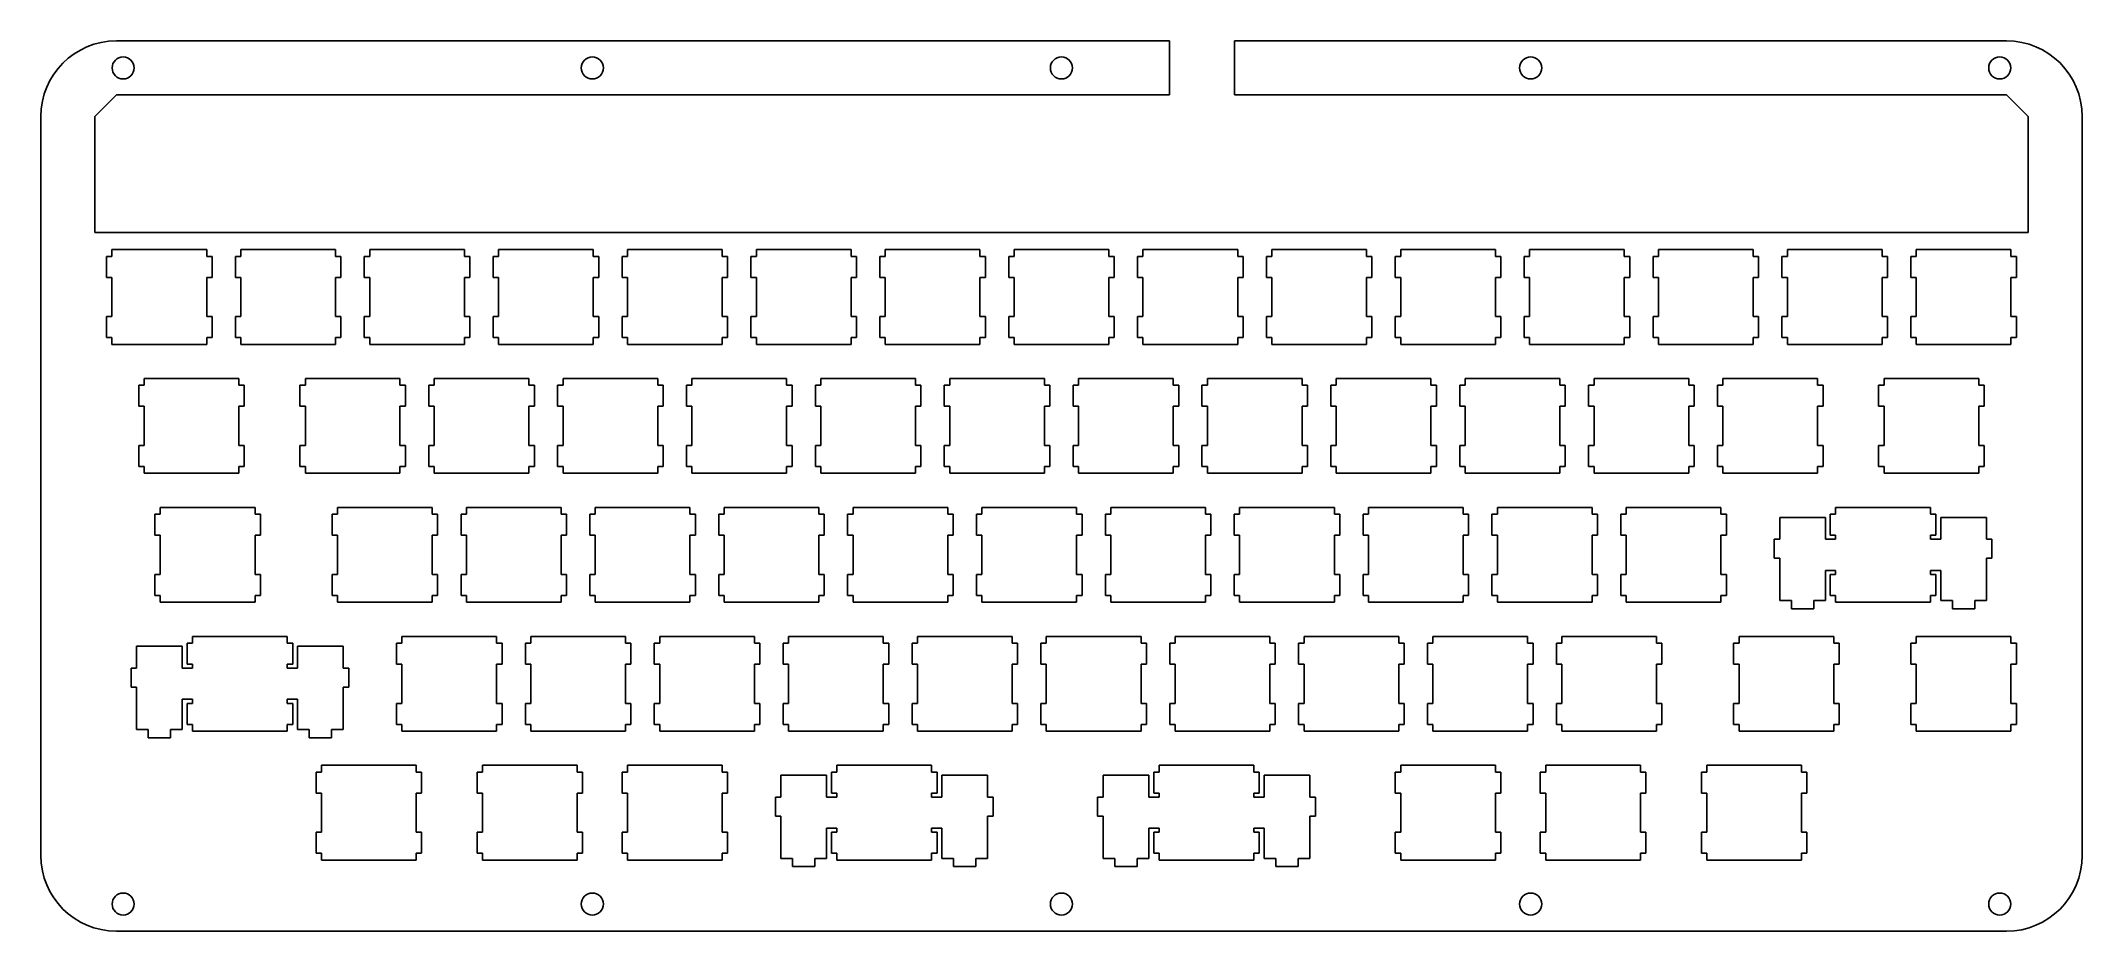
# Model space of a CAD drawing. Header units: millimetres. Extents: x 36 to 338, y -346 to -215.
import ezdxf

# ---------------------------------------------------------------- set-up
doc = ezdxf.new("R2010")
doc.units = ezdxf.units.MM
doc.header["$MEASUREMENT"] = 0

msp = doc.modelspace()

# ---------------------------------------------------------------- linework, layer by layer
at = {"linetype": 'Continuous'}
for p, q in [((47.62, -214.89), (203.27, -214.89)), ((203.27, -214.89), (203.27, -222.89)), ((212.89, -222.89), (212.89, -214.89)), ((212.89, -214.89), (327.02, -214.89)), ((44.45, -226.07), (47.62, -222.89)), ((47.62, -222.89), (44.45, -226.07)), ((203.27, -222.89), (47.62, -222.89)), ((327.02, -222.89), (212.89, -222.89)), ((327.02, -222.89), (212.89, -222.89)), ((327.02, -222.89), (330.2, -226.07)), ((330.2, -226.07), (327.02, -222.89)), ((36.45, -226.07), (36.45, -335.29)), ((36.45, -335.29), (36.45, -226.07)), ((338.2, -226.07), (338.2, -335.29)), ((338.2, -226.07), (338.2, -335.29)), ((47.62, -346.46), (327.02, -346.46)), ((327.02, -346.46), (47.62, -346.46))]:
    msp.add_line(p, q, dxfattribs=at)
for p, q in [((44.45, -226.07), (44.45, -243.23)), ((330.2, -226.07), (330.2, -226.07)), ((330.2, -226.07), (330.2, -243.23))]:
    msp.add_line(p, q)
at = {"color": 0}
for p, q in [((44.45, -243.23), (330.2, -243.23)), ((46.97, -246.75), (46.17, -246.75)), ((46.17, -246.75), (46.17, -249.85)), ((46.97, -245.75), (46.97, -246.75)), ((60.97, -245.75), (46.97, -245.75)), ((60.97, -246.75), (60.97, -245.75)), ((61.77, -246.75), (60.97, -246.75)), ((61.77, -249.85), (61.77, -246.75)), ((66.02, -246.75), (65.22, -246.75)), ((65.22, -246.75), (65.22, -249.85)), ((66.02, -245.75), (66.02, -246.75)), ((80.02, -245.75), (66.02, -245.75)), ((80.02, -246.75), (80.02, -245.75)), ((80.82, -246.75), (80.02, -246.75)), ((80.82, -249.85), (80.82, -246.75)), ((85.07, -246.75), (84.27, -246.75)), ((84.27, -246.75), (84.27, -249.85)), ((85.07, -245.75), (85.07, -246.75)), ((99.07, -245.75), (85.07, -245.75)), ((99.07, -246.75), (99.07, -245.75)), ((99.87, -246.75), (99.07, -246.75)), ((99.87, -249.85), (99.87, -246.75)), ((104.12, -246.75), (103.32, -246.75)), ((103.32, -246.75), (103.32, -249.85)), ((104.12, -245.75), (104.12, -246.75)), ((118.12, -245.75), (104.12, -245.75)), ((118.12, -246.75), (118.12, -245.75)), ((118.92, -246.75), (118.12, -246.75)), ((118.92, -249.85), (118.92, -246.75)), ((123.17, -246.75), (122.37, -246.75)), ((122.37, -246.75), (122.37, -249.85)), ((123.17, -245.75), (123.17, -246.75)), ((137.17, -245.75), (123.17, -245.75)), ((137.17, -246.75), (137.17, -245.75)), ((137.97, -246.75), (137.17, -246.75)), ((137.97, -249.85), (137.97, -246.75)), ((142.22, -246.75), (141.42, -246.75)), ((141.42, -246.75), (141.42, -249.85)), ((142.22, -245.75), (142.22, -246.75)), ((156.22, -245.75), (142.22, -245.75)), ((156.22, -246.75), (156.22, -245.75)), ((157.02, -246.75), (156.22, -246.75)), ((157.02, -249.85), (157.02, -246.75)), ((161.27, -246.75), (160.47, -246.75)), ((160.47, -246.75), (160.47, -249.85)), ((161.27, -245.75), (161.27, -246.75)), ((175.27, -245.75), (161.27, -245.75)), ((175.27, -246.75), (175.27, -245.75)), ((176.07, -246.75), (175.27, -246.75)), ((176.07, -249.85), (176.07, -246.75)), ((180.32, -246.75), (179.52, -246.75)), ((179.52, -246.75), (179.52, -249.85)), ((180.32, -245.75), (180.32, -246.75)), ((194.32, -245.75), (180.32, -245.75)), ((194.32, -246.75), (194.32, -245.75)), ((195.12, -246.75), (194.32, -246.75)), ((195.12, -249.85), (195.12, -246.75)), ((199.37, -246.75), (198.57, -246.75)), ((198.57, -246.75), (198.57, -249.85)), ((199.37, -245.75), (199.37, -246.75)), ((213.37, -245.75), (199.37, -245.75)), ((213.37, -246.75), (213.37, -245.75)), ((214.17, -246.75), (213.37, -246.75)), ((214.17, -249.85), (214.17, -246.75)), ((218.42, -246.75), (217.62, -246.75)), ((217.62, -246.75), (217.62, -249.85)), ((218.42, -245.75), (218.42, -246.75)), ((232.42, -245.75), (218.42, -245.75)), ((232.42, -246.75), (232.42, -245.75)), ((233.22, -246.75), (232.42, -246.75)), ((233.22, -249.85), (233.22, -246.75)), ((237.47, -246.75), (236.67, -246.75)), ((236.67, -246.75), (236.67, -249.85)), ((237.47, -245.75), (237.47, -246.75)), ((251.47, -245.75), (237.47, -245.75)), ((251.47, -246.75), (251.47, -245.75)), ((252.27, -246.75), (251.47, -246.75)), ((252.27, -249.85), (252.27, -246.75)), ((256.52, -246.75), (255.72, -246.75)), ((255.72, -246.75), (255.72, -249.85)), ((256.52, -245.75), (256.52, -246.75)), ((270.52, -245.75), (256.52, -245.75)), ((270.52, -246.75), (270.52, -245.75)), ((271.32, -246.75), (270.52, -246.75)), ((271.32, -249.85), (271.32, -246.75)), ((275.57, -246.75), (274.77, -246.75)), ((274.77, -246.75), (274.77, -249.85)), ((275.57, -245.75), (275.57, -246.75)), ((289.57, -245.75), (275.57, -245.75)), ((289.57, -246.75), (289.57, -245.75)), ((290.37, -246.75), (289.57, -246.75)), ((290.37, -249.85), (290.37, -246.75)), ((294.62, -246.75), (293.82, -246.75)), ((293.82, -246.75), (293.82, -249.85)), ((294.62, -245.75), (294.62, -246.75)), ((308.62, -245.75), (294.62, -245.75)), ((308.62, -246.75), (308.62, -245.75)), ((309.42, -246.75), (308.62, -246.75)), ((309.42, -249.85), (309.42, -246.75)), ((313.67, -246.75), (312.87, -246.75)), ((312.87, -246.75), (312.87, -249.85)), ((313.67, -245.75), (313.67, -246.75)), ((327.67, -245.75), (313.67, -245.75)), ((327.67, -246.75), (327.67, -245.75)), ((328.47, -246.75), (327.67, -246.75)), ((328.47, -249.85), (328.47, -246.75)), ((46.17, -249.85), (46.97, -249.85)), ((46.97, -249.85), (46.97, -255.65)), ((60.97, -255.65), (60.97, -249.85)), ((60.97, -249.85), (61.77, -249.85)), ((65.22, -249.85), (66.02, -249.85)), ((66.02, -249.85), (66.02, -255.65)), ((80.02, -255.65), (80.02, -249.85)), ((80.02, -249.85), (80.82, -249.85)), ((84.27, -249.85), (85.07, -249.85)), ((85.07, -249.85), (85.07, -255.65)), ((99.07, -255.65), (99.07, -249.85)), ((99.07, -249.85), (99.87, -249.85)), ((103.32, -249.85), (104.12, -249.85)), ((104.12, -249.85), (104.12, -255.65)), ((118.12, -255.65), (118.12, -249.85)), ((118.12, -249.85), (118.92, -249.85)), ((122.37, -249.85), (123.17, -249.85)), ((123.17, -249.85), (123.17, -255.65)), ((137.17, -255.65), (137.17, -249.85)), ((137.17, -249.85), (137.97, -249.85)), ((141.42, -249.85), (142.22, -249.85)), ((142.22, -249.85), (142.22, -255.65)), ((156.22, -255.65), (156.22, -249.85)), ((156.22, -249.85), (157.02, -249.85)), ((160.47, -249.85), (161.27, -249.85)), ((161.27, -249.85), (161.27, -255.65)), ((175.27, -255.65), (175.27, -249.85)), ((175.27, -249.85), (176.07, -249.85)), ((179.52, -249.85), (180.32, -249.85)), ((180.32, -249.85), (180.32, -255.65)), ((194.32, -255.65), (194.32, -249.85)), ((194.32, -249.85), (195.12, -249.85)), ((198.57, -249.85), (199.37, -249.85)), ((199.37, -249.85), (199.37, -255.65)), ((213.37, -255.65), (213.37, -249.85)), ((213.37, -249.85), (214.17, -249.85)), ((217.62, -249.85), (218.42, -249.85)), ((218.42, -249.85), (218.42, -255.65)), ((232.42, -255.65), (232.42, -249.85)), ((232.42, -249.85), (233.22, -249.85)), ((236.67, -249.85), (237.47, -249.85)), ((237.47, -249.85), (237.47, -255.65)), ((251.47, -255.65), (251.47, -249.85)), ((251.47, -249.85), (252.27, -249.85)), ((255.72, -249.85), (256.52, -249.85)), ((256.52, -249.85), (256.52, -255.65)), ((270.52, -255.65), (270.52, -249.85)), ((270.52, -249.85), (271.32, -249.85)), ((274.77, -249.85), (275.57, -249.85)), ((275.57, -249.85), (275.57, -255.65)), ((289.57, -255.65), (289.57, -249.85)), ((289.57, -249.85), (290.37, -249.85)), ((293.82, -249.85), (294.62, -249.85)), ((294.62, -249.85), (294.62, -255.65)), ((308.62, -255.65), (308.62, -249.85)), ((308.62, -249.85), (309.42, -249.85)), ((312.87, -249.85), (313.67, -249.85)), ((313.67, -249.85), (313.67, -255.65)), ((327.67, -255.65), (327.67, -249.85)), ((327.67, -249.85), (328.47, -249.85)), ((46.97, -255.65), (46.17, -255.65)), ((46.17, -255.65), (46.17, -258.75)), ((61.77, -255.65), (60.97, -255.65)), ((61.77, -258.75), (61.77, -255.65)), ((66.02, -255.65), (65.22, -255.65)), ((65.22, -255.65), (65.22, -258.75)), ((80.82, -255.65), (80.02, -255.65)), ((80.82, -258.75), (80.82, -255.65)), ((85.07, -255.65), (84.27, -255.65)), ((84.27, -255.65), (84.27, -258.75)), ((99.87, -255.65), (99.07, -255.65)), ((99.87, -258.75), (99.87, -255.65)), ((104.12, -255.65), (103.32, -255.65)), ((103.32, -255.65), (103.32, -258.75)), ((118.92, -255.65), (118.12, -255.65)), ((118.92, -258.75), (118.92, -255.65)), ((123.17, -255.65), (122.37, -255.65)), ((122.37, -255.65), (122.37, -258.75)), ((137.97, -255.65), (137.17, -255.65)), ((137.97, -258.75), (137.97, -255.65)), ((142.22, -255.65), (141.42, -255.65)), ((141.42, -255.65), (141.42, -258.75)), ((157.02, -255.65), (156.22, -255.65)), ((157.02, -258.75), (157.02, -255.65)), ((161.27, -255.65), (160.47, -255.65)), ((160.47, -255.65), (160.47, -258.75)), ((176.07, -255.65), (175.27, -255.65)), ((176.07, -258.75), (176.07, -255.65)), ((180.32, -255.65), (179.52, -255.65)), ((179.52, -255.65), (179.52, -258.75)), ((195.12, -255.65), (194.32, -255.65)), ((195.12, -258.75), (195.12, -255.65)), ((199.37, -255.65), (198.57, -255.65)), ((198.57, -255.65), (198.57, -258.75)), ((214.17, -255.65), (213.37, -255.65)), ((214.17, -258.75), (214.17, -255.65)), ((218.42, -255.65), (217.62, -255.65)), ((217.62, -255.65), (217.62, -258.75)), ((233.22, -255.65), (232.42, -255.65)), ((233.22, -258.75), (233.22, -255.65)), ((237.47, -255.65), (236.67, -255.65)), ((236.67, -255.65), (236.67, -258.75)), ((252.27, -255.65), (251.47, -255.65)), ((252.27, -258.75), (252.27, -255.65)), ((256.52, -255.65), (255.72, -255.65)), ((255.72, -255.65), (255.72, -258.75)), ((271.32, -255.65), (270.52, -255.65)), ((271.32, -258.75), (271.32, -255.65)), ((275.57, -255.65), (274.77, -255.65)), ((274.77, -255.65), (274.77, -258.75)), ((290.37, -255.65), (289.57, -255.65)), ((290.37, -258.75), (290.37, -255.65)), ((294.62, -255.65), (293.82, -255.65)), ((293.82, -255.65), (293.82, -258.75)), ((309.42, -255.65), (308.62, -255.65)), ((309.42, -258.75), (309.42, -255.65)), ((313.67, -255.65), (312.87, -255.65)), ((312.87, -255.65), (312.87, -258.75)), ((328.47, -255.65), (327.67, -255.65)), ((328.47, -258.75), (328.47, -255.65)), ((46.17, -258.75), (46.97, -258.75)), ((46.97, -258.75), (46.97, -259.75)), ((60.97, -259.75), (60.97, -258.75)), ((60.97, -258.75), (61.77, -258.75)), ((65.22, -258.75), (66.02, -258.75)), ((66.02, -258.75), (66.02, -259.75)), ((80.02, -259.75), (80.02, -258.75)), ((80.02, -258.75), (80.82, -258.75)), ((84.27, -258.75), (85.07, -258.75)), ((85.07, -258.75), (85.07, -259.75)), ((99.07, -259.75), (99.07, -258.75)), ((99.07, -258.75), (99.87, -258.75)), ((103.32, -258.75), (104.12, -258.75)), ((104.12, -258.75), (104.12, -259.75)), ((118.12, -259.75), (118.12, -258.75)), ((118.12, -258.75), (118.92, -258.75)), ((122.37, -258.75), (123.17, -258.75)), ((123.17, -258.75), (123.17, -259.75)), ((137.17, -259.75), (137.17, -258.75)), ((137.17, -258.75), (137.97, -258.75)), ((141.42, -258.75), (142.22, -258.75)), ((142.22, -258.75), (142.22, -259.75)), ((156.22, -259.75), (156.22, -258.75)), ((156.22, -258.75), (157.02, -258.75)), ((160.47, -258.75), (161.27, -258.75)), ((161.27, -258.75), (161.27, -259.75)), ((175.27, -259.75), (175.27, -258.75)), ((175.27, -258.75), (176.07, -258.75)), ((179.52, -258.75), (180.32, -258.75)), ((180.32, -258.75), (180.32, -259.75)), ((194.32, -259.75), (194.32, -258.75)), ((194.32, -258.75), (195.12, -258.75)), ((198.57, -258.75), (199.37, -258.75)), ((199.37, -258.75), (199.37, -259.75)), ((213.37, -259.75), (213.37, -258.75)), ((213.37, -258.75), (214.17, -258.75)), ((217.62, -258.75), (218.42, -258.75)), ((218.42, -258.75), (218.42, -259.75)), ((232.42, -259.75), (232.42, -258.75)), ((232.42, -258.75), (233.22, -258.75)), ((236.67, -258.75), (237.47, -258.75)), ((237.47, -258.75), (237.47, -259.75)), ((251.47, -259.75), (251.47, -258.75)), ((251.47, -258.75), (252.27, -258.75)), ((255.72, -258.75), (256.52, -258.75)), ((256.52, -258.75), (256.52, -259.75)), ((270.52, -259.75), (270.52, -258.75)), ((270.52, -258.75), (271.32, -258.75)), ((274.77, -258.75), (275.57, -258.75)), ((275.57, -258.75), (275.57, -259.75)), ((289.57, -259.75), (289.57, -258.75)), ((289.57, -258.75), (290.37, -258.75)), ((293.82, -258.75), (294.62, -258.75)), ((294.62, -258.75), (294.62, -259.75)), ((308.62, -259.75), (308.62, -258.75)), ((308.62, -258.75), (309.42, -258.75)), ((312.87, -258.75), (313.67, -258.75)), ((313.67, -258.75), (313.67, -259.75)), ((327.67, -259.75), (327.67, -258.75)), ((327.67, -258.75), (328.47, -258.75)), ((46.97, -259.75), (60.97, -259.75)), ((66.02, -259.75), (80.02, -259.75)), ((85.07, -259.75), (99.07, -259.75)), ((104.12, -259.75), (118.12, -259.75)), ((123.17, -259.75), (137.17, -259.75)), ((142.22, -259.75), (156.22, -259.75)), ((161.27, -259.75), (175.27, -259.75)), ((180.32, -259.75), (194.32, -259.75)), ((199.37, -259.75), (213.37, -259.75)), ((218.42, -259.75), (232.42, -259.75)), ((237.47, -259.75), (251.47, -259.75)), ((256.52, -259.75), (270.52, -259.75)), ((275.57, -259.75), (289.57, -259.75)), ((294.62, -259.75), (308.62, -259.75)), ((313.67, -259.75), (327.67, -259.75)), ((51.73, -264.8), (51.73, -265.8)), ((65.73, -264.8), (51.73, -264.8)), ((65.73, -265.8), (65.73, -264.8)), ((75.55, -264.8), (75.55, -265.8)), ((89.54, -264.8), (75.55, -264.8)), ((89.54, -265.8), (89.54, -264.8)), ((94.6, -264.8), (94.6, -265.8)), ((108.59, -264.8), (94.6, -264.8)), ((108.59, -265.8), (108.59, -264.8)), ((113.65, -264.8), (113.65, -265.8)), ((127.64, -264.8), (113.65, -264.8)), ((127.64, -265.8), (127.64, -264.8)), ((132.7, -264.8), (132.7, -265.8)), ((146.69, -264.8), (132.7, -264.8)), ((146.69, -265.8), (146.69, -264.8)), ((151.75, -264.8), (151.75, -265.8)), ((165.74, -264.8), (151.75, -264.8)), ((165.74, -265.8), (165.74, -264.8)), ((170.8, -264.8), (170.8, -265.8)), ((184.79, -264.8), (170.8, -264.8)), ((184.79, -265.8), (184.79, -264.8)), ((189.85, -264.8), (189.85, -265.8)), ((203.84, -264.8), (189.85, -264.8)), ((203.84, -265.8), (203.84, -264.8)), ((208.9, -264.8), (208.9, -265.8)), ((222.89, -264.8), (208.9, -264.8)), ((222.89, -265.8), (222.89, -264.8)), ((227.95, -264.8), (227.95, -265.8)), ((241.94, -264.8), (227.95, -264.8)), ((241.94, -265.8), (241.94, -264.8)), ((247, -264.8), (247, -265.8)), ((260.99, -264.8), (247, -264.8)), ((260.99, -265.8), (260.99, -264.8)), ((266.05, -264.8), (266.05, -265.8)), ((280.04, -264.8), (266.05, -264.8)), ((280.04, -265.8), (280.04, -264.8)), ((285.1, -264.8), (285.1, -265.8)), ((299.09, -264.8), (285.1, -264.8)), ((299.09, -265.8), (299.09, -264.8)), ((308.91, -264.8), (308.91, -265.8)), ((322.91, -264.8), (308.91, -264.8)), ((322.91, -265.8), (322.91, -264.8)), ((51.73, -265.8), (50.93, -265.8)), ((50.93, -265.8), (50.93, -268.9)), ((66.53, -265.8), (65.73, -265.8)), ((66.53, -268.9), (66.53, -265.8)), ((75.55, -265.8), (74.74, -265.8)), ((74.74, -265.8), (74.74, -268.9)), ((90.35, -265.8), (89.54, -265.8)), ((90.35, -268.9), (90.35, -265.8)), ((94.6, -265.8), (93.79, -265.8)), ((93.79, -265.8), (93.79, -268.9)), ((109.4, -265.8), (108.59, -265.8)), ((109.4, -268.9), (109.4, -265.8)), ((113.65, -265.8), (112.84, -265.8)), ((112.84, -265.8), (112.84, -268.9)), ((128.45, -265.8), (127.64, -265.8)), ((128.45, -268.9), (128.45, -265.8)), ((132.7, -265.8), (131.89, -265.8)), ((131.89, -265.8), (131.89, -268.9)), ((147.5, -265.8), (146.69, -265.8)), ((147.5, -268.9), (147.5, -265.8)), ((151.75, -265.8), (150.94, -265.8)), ((150.94, -265.8), (150.94, -268.9)), ((166.55, -265.8), (165.74, -265.8)), ((166.55, -268.9), (166.55, -265.8)), ((170.8, -265.8), (169.99, -265.8)), ((169.99, -265.8), (169.99, -268.9)), ((185.6, -265.8), (184.79, -265.8)), ((185.6, -268.9), (185.6, -265.8)), ((189.85, -265.8), (189.04, -265.8)), ((189.04, -265.8), (189.04, -268.9)), ((204.65, -265.8), (203.84, -265.8)), ((204.65, -268.9), (204.65, -265.8)), ((208.9, -265.8), (208.09, -265.8)), ((208.09, -265.8), (208.09, -268.9)), ((223.7, -265.8), (222.89, -265.8)), ((223.7, -268.9), (223.7, -265.8)), ((227.95, -265.8), (227.14, -265.8)), ((227.14, -265.8), (227.14, -268.9)), ((242.75, -265.8), (241.94, -265.8)), ((242.75, -268.9), (242.75, -265.8)), ((247, -265.8), (246.19, -265.8)), ((246.19, -265.8), (246.19, -268.9)), ((261.8, -265.8), (260.99, -265.8)), ((261.8, -268.9), (261.8, -265.8)), ((266.05, -265.8), (265.24, -265.8)), ((265.24, -265.8), (265.24, -268.9)), ((280.85, -265.8), (280.04, -265.8)), ((280.85, -268.9), (280.85, -265.8)), ((285.1, -265.8), (284.29, -265.8)), ((284.29, -265.8), (284.29, -268.9)), ((299.9, -265.8), (299.09, -265.8)), ((299.9, -268.9), (299.9, -265.8)), ((308.91, -265.8), (308.11, -265.8)), ((308.11, -265.8), (308.11, -268.9)), ((323.71, -265.8), (322.91, -265.8)), ((323.71, -268.9), (323.71, -265.8)), ((50.93, -268.9), (51.73, -268.9)), ((51.73, -268.9), (51.73, -274.7)), ((65.73, -274.7), (65.73, -268.9)), ((65.73, -268.9), (66.53, -268.9)), ((74.74, -268.9), (75.55, -268.9)), ((75.55, -268.9), (75.55, -274.7)), ((89.54, -274.7), (89.54, -268.9)), ((89.54, -268.9), (90.35, -268.9)), ((93.79, -268.9), (94.6, -268.9)), ((94.6, -268.9), (94.6, -274.7)), ((108.59, -274.7), (108.59, -268.9)), ((108.59, -268.9), (109.4, -268.9)), ((112.84, -268.9), (113.65, -268.9)), ((113.65, -268.9), (113.65, -274.7)), ((127.64, -274.7), (127.64, -268.9)), ((127.64, -268.9), (128.45, -268.9)), ((131.89, -268.9), (132.7, -268.9)), ((132.7, -268.9), (132.7, -274.7)), ((146.69, -274.7), (146.69, -268.9)), ((146.69, -268.9), (147.5, -268.9)), ((150.94, -268.9), (151.75, -268.9)), ((151.75, -268.9), (151.75, -274.7)), ((165.74, -274.7), (165.74, -268.9)), ((165.74, -268.9), (166.55, -268.9)), ((169.99, -268.9), (170.8, -268.9)), ((170.8, -268.9), (170.8, -274.7)), ((184.79, -274.7), (184.79, -268.9)), ((184.79, -268.9), (185.6, -268.9)), ((189.04, -268.9), (189.85, -268.9)), ((189.85, -268.9), (189.85, -274.7)), ((203.84, -274.7), (203.84, -268.9)), ((203.84, -268.9), (204.65, -268.9)), ((208.09, -268.9), (208.9, -268.9)), ((208.9, -268.9), (208.9, -274.7)), ((222.89, -274.7), (222.89, -268.9)), ((222.89, -268.9), (223.7, -268.9)), ((227.14, -268.9), (227.95, -268.9)), ((227.95, -268.9), (227.95, -274.7)), ((241.94, -274.7), (241.94, -268.9)), ((241.94, -268.9), (242.75, -268.9)), ((246.19, -268.9), (247, -268.9)), ((247, -268.9), (247, -274.7)), ((260.99, -274.7), (260.99, -268.9)), ((260.99, -268.9), (261.8, -268.9)), ((265.24, -268.9), (266.05, -268.9)), ((266.05, -268.9), (266.05, -274.7)), ((280.04, -274.7), (280.04, -268.9)), ((280.04, -268.9), (280.85, -268.9)), ((284.29, -268.9), (285.1, -268.9)), ((285.1, -268.9), (285.1, -274.7)), ((299.09, -274.7), (299.09, -268.9)), ((299.09, -268.9), (299.9, -268.9)), ((308.11, -268.9), (308.91, -268.9)), ((308.91, -268.9), (308.91, -274.7)), ((322.91, -274.7), (322.91, -268.9)), ((322.91, -268.9), (323.71, -268.9)), ((51.73, -274.7), (50.93, -274.7)), ((50.93, -274.7), (50.93, -277.8)), ((66.53, -274.7), (65.73, -274.7)), ((66.53, -277.8), (66.53, -274.7)), ((75.55, -274.7), (74.74, -274.7)), ((74.74, -274.7), (74.74, -277.8)), ((90.35, -274.7), (89.54, -274.7)), ((90.35, -277.8), (90.35, -274.7)), ((94.6, -274.7), (93.79, -274.7)), ((93.79, -274.7), (93.79, -277.8)), ((109.4, -274.7), (108.59, -274.7)), ((109.4, -277.8), (109.4, -274.7)), ((113.65, -274.7), (112.84, -274.7)), ((112.84, -274.7), (112.84, -277.8)), ((128.45, -274.7), (127.64, -274.7)), ((128.45, -277.8), (128.45, -274.7)), ((132.7, -274.7), (131.89, -274.7)), ((131.89, -274.7), (131.89, -277.8)), ((147.5, -274.7), (146.69, -274.7)), ((147.5, -277.8), (147.5, -274.7)), ((151.75, -274.7), (150.94, -274.7)), ((150.94, -274.7), (150.94, -277.8)), ((166.55, -274.7), (165.74, -274.7)), ((166.55, -277.8), (166.55, -274.7)), ((170.8, -274.7), (169.99, -274.7)), ((169.99, -274.7), (169.99, -277.8)), ((185.6, -274.7), (184.79, -274.7)), ((185.6, -277.8), (185.6, -274.7)), ((189.85, -274.7), (189.04, -274.7)), ((189.04, -274.7), (189.04, -277.8)), ((204.65, -274.7), (203.84, -274.7)), ((204.65, -277.8), (204.65, -274.7)), ((208.9, -274.7), (208.09, -274.7)), ((208.09, -274.7), (208.09, -277.8)), ((223.7, -274.7), (222.89, -274.7)), ((223.7, -277.8), (223.7, -274.7)), ((227.95, -274.7), (227.14, -274.7)), ((227.14, -274.7), (227.14, -277.8)), ((242.75, -274.7), (241.94, -274.7)), ((242.75, -277.8), (242.75, -274.7)), ((247, -274.7), (246.19, -274.7)), ((246.19, -274.7), (246.19, -277.8)), ((261.8, -274.7), (260.99, -274.7)), ((261.8, -277.8), (261.8, -274.7)), ((266.05, -274.7), (265.24, -274.7)), ((265.24, -274.7), (265.24, -277.8)), ((280.85, -274.7), (280.04, -274.7)), ((280.85, -277.8), (280.85, -274.7)), ((285.1, -274.7), (284.29, -274.7)), ((284.29, -274.7), (284.29, -277.8)), ((299.9, -274.7), (299.09, -274.7)), ((299.9, -277.8), (299.9, -274.7)), ((308.91, -274.7), (308.11, -274.7)), ((308.11, -274.7), (308.11, -277.8)), ((323.71, -274.7), (322.91, -274.7)), ((323.71, -277.8), (323.71, -274.7)), ((50.93, -277.8), (51.73, -277.8)), ((51.73, -277.8), (51.73, -278.8)), ((51.73, -278.8), (65.73, -278.8)), ((65.73, -278.8), (65.73, -277.8)), ((65.73, -277.8), (66.53, -277.8)), ((74.74, -277.8), (75.55, -277.8)), ((75.55, -277.8), (75.55, -278.8)), ((75.55, -278.8), (89.54, -278.8)), ((89.54, -278.8), (89.54, -277.8)), ((89.54, -277.8), (90.35, -277.8)), ((93.79, -277.8), (94.6, -277.8)), ((94.6, -277.8), (94.6, -278.8)), ((94.6, -278.8), (108.59, -278.8)), ((108.59, -278.8), (108.59, -277.8)), ((108.59, -277.8), (109.4, -277.8)), ((112.84, -277.8), (113.65, -277.8)), ((113.65, -277.8), (113.65, -278.8)), ((113.65, -278.8), (127.64, -278.8)), ((127.64, -278.8), (127.64, -277.8)), ((127.64, -277.8), (128.45, -277.8)), ((131.89, -277.8), (132.7, -277.8)), ((132.7, -277.8), (132.7, -278.8)), ((132.7, -278.8), (146.69, -278.8)), ((146.69, -278.8), (146.69, -277.8)), ((146.69, -277.8), (147.5, -277.8)), ((150.94, -277.8), (151.75, -277.8)), ((151.75, -277.8), (151.75, -278.8)), ((151.75, -278.8), (165.74, -278.8)), ((165.74, -278.8), (165.74, -277.8)), ((165.74, -277.8), (166.55, -277.8)), ((169.99, -277.8), (170.8, -277.8)), ((170.8, -277.8), (170.8, -278.8)), ((170.8, -278.8), (184.79, -278.8)), ((184.79, -278.8), (184.79, -277.8)), ((184.79, -277.8), (185.6, -277.8)), ((189.04, -277.8), (189.85, -277.8)), ((189.85, -277.8), (189.85, -278.8)), ((189.85, -278.8), (203.84, -278.8)), ((203.84, -278.8), (203.84, -277.8)), ((203.84, -277.8), (204.65, -277.8)), ((208.09, -277.8), (208.9, -277.8)), ((208.9, -277.8), (208.9, -278.8)), ((208.9, -278.8), (222.89, -278.8)), ((222.89, -278.8), (222.89, -277.8)), ((222.89, -277.8), (223.7, -277.8)), ((227.14, -277.8), (227.95, -277.8)), ((227.95, -277.8), (227.95, -278.8)), ((227.95, -278.8), (241.94, -278.8)), ((241.94, -278.8), (241.94, -277.8)), ((241.94, -277.8), (242.75, -277.8)), ((246.19, -277.8), (247, -277.8)), ((247, -277.8), (247, -278.8)), ((247, -278.8), (260.99, -278.8)), ((260.99, -278.8), (260.99, -277.8)), ((260.99, -277.8), (261.8, -277.8)), ((265.24, -277.8), (266.05, -277.8)), ((266.05, -277.8), (266.05, -278.8)), ((266.05, -278.8), (280.04, -278.8)), ((280.04, -278.8), (280.04, -277.8)), ((280.04, -277.8), (280.85, -277.8)), ((284.29, -277.8), (285.1, -277.8)), ((285.1, -277.8), (285.1, -278.8)), ((285.1, -278.8), (299.09, -278.8)), ((299.09, -278.8), (299.09, -277.8)), ((299.09, -277.8), (299.9, -277.8)), ((308.11, -277.8), (308.91, -277.8)), ((308.91, -277.8), (308.91, -278.8)), ((308.91, -278.8), (322.91, -278.8)), ((322.91, -278.8), (322.91, -277.8)), ((322.91, -277.8), (323.71, -277.8)), ((54.11, -284.85), (53.31, -284.85)), ((53.31, -284.85), (53.31, -287.95)), ((54.11, -283.85), (54.11, -284.85)), ((68.11, -283.85), (54.11, -283.85)), ((68.11, -284.85), (68.11, -283.85)), ((68.91, -284.85), (68.11, -284.85)), ((68.91, -287.95), (68.91, -284.85)), ((80.31, -284.85), (79.51, -284.85)), ((79.51, -284.85), (79.51, -287.95)), ((80.31, -283.85), (80.31, -284.85)), ((94.31, -283.85), (80.31, -283.85)), ((94.31, -284.85), (94.31, -283.85)), ((95.11, -284.85), (94.31, -284.85)), ((95.11, -287.95), (95.11, -284.85)), ((99.36, -284.85), (98.56, -284.85)), ((98.56, -284.85), (98.56, -287.95)), ((99.36, -283.85), (99.36, -284.85)), ((113.36, -283.85), (99.36, -283.85)), ((113.36, -284.85), (113.36, -283.85)), ((114.16, -284.85), (113.36, -284.85)), ((114.16, -287.95), (114.16, -284.85)), ((118.41, -284.85), (117.61, -284.85)), ((117.61, -284.85), (117.61, -287.95)), ((118.41, -283.85), (118.41, -284.85)), ((132.41, -283.85), (118.41, -283.85)), ((132.41, -284.85), (132.41, -283.85)), ((133.21, -284.85), (132.41, -284.85)), ((133.21, -287.95), (133.21, -284.85)), ((137.46, -284.85), (136.66, -284.85)), ((136.66, -284.85), (136.66, -287.95)), ((137.46, -283.85), (137.46, -284.85)), ((151.46, -283.85), (137.46, -283.85)), ((151.46, -284.85), (151.46, -283.85)), ((152.26, -284.85), (151.46, -284.85)), ((152.26, -287.95), (152.26, -284.85)), ((156.51, -284.85), (155.71, -284.85)), ((155.71, -284.85), (155.71, -287.95)), ((156.51, -283.85), (156.51, -284.85)), ((170.51, -283.85), (156.51, -283.85)), ((170.51, -284.85), (170.51, -283.85)), ((171.31, -284.85), (170.51, -284.85)), ((171.31, -287.95), (171.31, -284.85)), ((175.56, -284.85), (174.76, -284.85)), ((174.76, -284.85), (174.76, -287.95)), ((175.56, -283.85), (175.56, -284.85)), ((189.56, -283.85), (175.56, -283.85)), ((189.56, -284.85), (189.56, -283.85)), ((190.36, -284.85), (189.56, -284.85)), ((190.36, -287.95), (190.36, -284.85)), ((194.61, -284.85), (193.81, -284.85)), ((193.81, -284.85), (193.81, -287.95)), ((194.61, -283.85), (194.61, -284.85)), ((208.61, -283.85), (194.61, -283.85)), ((208.61, -284.85), (208.61, -283.85)), ((209.41, -284.85), (208.61, -284.85)), ((209.41, -287.95), (209.41, -284.85)), ((213.66, -284.85), (212.86, -284.85)), ((212.86, -284.85), (212.86, -287.95)), ((213.66, -283.85), (213.66, -284.85)), ((227.66, -283.85), (213.66, -283.85)), ((227.66, -284.85), (227.66, -283.85)), ((228.46, -284.85), (227.66, -284.85)), ((228.46, -287.95), (228.46, -284.85)), ((232.71, -284.85), (231.91, -284.85)), ((231.91, -284.85), (231.91, -287.95)), ((232.71, -283.85), (232.71, -284.85)), ((246.71, -283.85), (232.71, -283.85)), ((246.71, -284.85), (246.71, -283.85)), ((247.51, -284.85), (246.71, -284.85)), ((247.51, -287.95), (247.51, -284.85)), ((251.76, -284.85), (250.96, -284.85)), ((250.96, -284.85), (250.96, -287.95)), ((251.76, -283.85), (251.76, -284.85)), ((265.76, -283.85), (251.76, -283.85)), ((265.76, -284.85), (265.76, -283.85)), ((266.56, -284.85), (265.76, -284.85)), ((266.56, -287.95), (266.56, -284.85)), ((270.81, -284.85), (270.01, -284.85)), ((270.01, -284.85), (270.01, -287.95)), ((270.81, -283.85), (270.81, -284.85)), ((284.81, -283.85), (270.81, -283.85)), ((284.81, -284.85), (284.81, -283.85)), ((285.61, -284.85), (284.81, -284.85)), ((285.61, -287.95), (285.61, -284.85)), ((300.24, -285.32), (293.49, -285.32)), ((293.49, -285.32), (293.49, -288.55)), ((300.24, -288.55), (300.24, -285.32)), ((301.76, -284.85), (300.96, -284.85)), ((300.96, -284.85), (300.96, -287.95)), ((301.76, -283.85), (301.76, -284.85)), ((315.76, -283.85), (301.76, -283.85)), ((315.76, -284.85), (315.76, -283.85)), ((316.56, -284.85), (315.76, -284.85)), ((316.56, -287.95), (316.56, -284.85)), ((324.04, -285.32), (317.29, -285.32)), ((317.29, -285.32), (317.29, -288.55)), ((324.04, -288.55), (324.04, -285.32)), ((53.31, -287.95), (54.11, -287.95)), ((54.11, -287.95), (54.11, -293.75)), ((68.11, -293.75), (68.11, -287.95)), ((68.11, -287.95), (68.91, -287.95)), ((79.51, -287.95), (80.31, -287.95)), ((80.31, -287.95), (80.31, -293.75)), ((94.31, -293.75), (94.31, -287.95)), ((94.31, -287.95), (95.11, -287.95)), ((98.56, -287.95), (99.36, -287.95)), ((99.36, -287.95), (99.36, -293.75)), ((113.36, -293.75), (113.36, -287.95)), ((113.36, -287.95), (114.16, -287.95)), ((117.61, -287.95), (118.41, -287.95)), ((118.41, -287.95), (118.41, -293.75)), ((132.41, -293.75), (132.41, -287.95)), ((132.41, -287.95), (133.21, -287.95)), ((136.66, -287.95), (137.46, -287.95)), ((137.46, -287.95), (137.46, -293.75)), ((151.46, -293.75), (151.46, -287.95)), ((151.46, -287.95), (152.26, -287.95)), ((155.71, -287.95), (156.51, -287.95)), ((156.51, -287.95), (156.51, -293.75)), ((170.51, -293.75), (170.51, -287.95)), ((170.51, -287.95), (171.31, -287.95)), ((174.76, -287.95), (175.56, -287.95)), ((175.56, -287.95), (175.56, -293.75)), ((189.56, -293.75), (189.56, -287.95)), ((189.56, -287.95), (190.36, -287.95)), ((193.81, -287.95), (194.61, -287.95)), ((194.61, -287.95), (194.61, -293.75)), ((208.61, -293.75), (208.61, -287.95)), ((208.61, -287.95), (209.41, -287.95)), ((212.86, -287.95), (213.66, -287.95)), ((213.66, -287.95), (213.66, -293.75)), ((227.66, -293.75), (227.66, -287.95)), ((227.66, -287.95), (228.46, -287.95)), ((231.91, -287.95), (232.71, -287.95)), ((232.71, -287.95), (232.71, -293.75)), ((246.71, -293.75), (246.71, -287.95)), ((246.71, -287.95), (247.51, -287.95)), ((250.96, -287.95), (251.76, -287.95)), ((251.76, -287.95), (251.76, -293.75)), ((265.76, -293.75), (265.76, -287.95)), ((265.76, -287.95), (266.56, -287.95)), ((270.01, -287.95), (270.81, -287.95)), ((270.81, -287.95), (270.81, -293.75)), ((284.81, -293.75), (284.81, -287.95)), ((284.81, -287.95), (285.61, -287.95)), ((293.49, -288.55), (292.66, -288.55)), ((292.66, -288.55), (292.66, -291.35)), ((301.76, -288.55), (300.24, -288.55)), ((300.96, -287.95), (301.76, -287.95)), ((301.76, -287.95), (301.76, -288.55)), ((315.76, -288.55), (315.76, -287.95)), ((315.76, -287.95), (316.56, -287.95)), ((317.29, -288.55), (315.76, -288.55)), ((324.86, -288.55), (324.04, -288.55)), ((324.86, -291.35), (324.86, -288.55)), ((292.66, -291.35), (293.49, -291.35)), ((293.49, -291.35), (293.49, -297.62)), ((324.04, -297.62), (324.04, -291.35)), ((324.04, -291.35), (324.86, -291.35)), ((54.11, -293.75), (53.31, -293.75)), ((53.31, -293.75), (53.31, -296.85)), ((68.91, -293.75), (68.11, -293.75)), ((68.91, -296.85), (68.91, -293.75)), ((80.31, -293.75), (79.51, -293.75)), ((79.51, -293.75), (79.51, -296.85)), ((95.11, -293.75), (94.31, -293.75)), ((95.11, -296.85), (95.11, -293.75)), ((99.36, -293.75), (98.56, -293.75)), ((98.56, -293.75), (98.56, -296.85)), ((114.16, -293.75), (113.36, -293.75)), ((114.16, -296.85), (114.16, -293.75)), ((118.41, -293.75), (117.61, -293.75)), ((117.61, -293.75), (117.61, -296.85)), ((133.21, -293.75), (132.41, -293.75)), ((133.21, -296.85), (133.21, -293.75)), ((137.46, -293.75), (136.66, -293.75)), ((136.66, -293.75), (136.66, -296.85)), ((152.26, -293.75), (151.46, -293.75)), ((152.26, -296.85), (152.26, -293.75)), ((156.51, -293.75), (155.71, -293.75)), ((155.71, -293.75), (155.71, -296.85)), ((171.31, -293.75), (170.51, -293.75)), ((171.31, -296.85), (171.31, -293.75)), ((175.56, -293.75), (174.76, -293.75)), ((174.76, -293.75), (174.76, -296.85)), ((190.36, -293.75), (189.56, -293.75)), ((190.36, -296.85), (190.36, -293.75)), ((194.61, -293.75), (193.81, -293.75)), ((193.81, -293.75), (193.81, -296.85)), ((209.41, -293.75), (208.61, -293.75)), ((209.41, -296.85), (209.41, -293.75)), ((213.66, -293.75), (212.86, -293.75)), ((212.86, -293.75), (212.86, -296.85)), ((228.46, -293.75), (227.66, -293.75)), ((228.46, -296.85), (228.46, -293.75)), ((232.71, -293.75), (231.91, -293.75)), ((231.91, -293.75), (231.91, -296.85)), ((247.51, -293.75), (246.71, -293.75)), ((247.51, -296.85), (247.51, -293.75)), ((251.76, -293.75), (250.96, -293.75)), ((250.96, -293.75), (250.96, -296.85)), ((266.56, -293.75), (265.76, -293.75)), ((266.56, -296.85), (266.56, -293.75)), ((270.81, -293.75), (270.01, -293.75)), ((270.01, -293.75), (270.01, -296.85)), ((285.61, -293.75), (284.81, -293.75)), ((285.61, -296.85), (285.61, -293.75)), ((300.24, -297.62), (300.24, -293.15)), ((300.24, -293.15), (301.76, -293.15)), ((301.76, -293.75), (300.96, -293.75)), ((300.96, -293.75), (300.96, -296.85)), ((301.76, -293.15), (301.76, -293.75)), ((315.76, -293.75), (315.76, -293.15)), ((315.76, -293.15), (317.29, -293.15)), ((316.56, -293.75), (315.76, -293.75)), ((316.56, -296.85), (316.56, -293.75)), ((317.29, -293.15), (317.29, -297.62)), ((53.31, -296.85), (54.11, -296.85)), ((54.11, -296.85), (54.11, -297.85)), ((54.11, -297.85), (68.11, -297.85)), ((68.11, -297.85), (68.11, -296.85)), ((68.11, -296.85), (68.91, -296.85)), ((79.51, -296.85), (80.31, -296.85)), ((80.31, -296.85), (80.31, -297.85)), ((80.31, -297.85), (94.31, -297.85)), ((94.31, -297.85), (94.31, -296.85)), ((94.31, -296.85), (95.11, -296.85)), ((98.56, -296.85), (99.36, -296.85)), ((99.36, -296.85), (99.36, -297.85)), ((99.36, -297.85), (113.36, -297.85)), ((113.36, -297.85), (113.36, -296.85)), ((113.36, -296.85), (114.16, -296.85)), ((117.61, -296.85), (118.41, -296.85)), ((118.41, -296.85), (118.41, -297.85)), ((118.41, -297.85), (132.41, -297.85)), ((132.41, -297.85), (132.41, -296.85)), ((132.41, -296.85), (133.21, -296.85)), ((136.66, -296.85), (137.46, -296.85)), ((137.46, -296.85), (137.46, -297.85)), ((137.46, -297.85), (151.46, -297.85)), ((151.46, -297.85), (151.46, -296.85)), ((151.46, -296.85), (152.26, -296.85)), ((155.71, -296.85), (156.51, -296.85)), ((156.51, -296.85), (156.51, -297.85)), ((156.51, -297.85), (170.51, -297.85)), ((170.51, -297.85), (170.51, -296.85)), ((170.51, -296.85), (171.31, -296.85)), ((174.76, -296.85), (175.56, -296.85)), ((175.56, -296.85), (175.56, -297.85)), ((175.56, -297.85), (189.56, -297.85)), ((189.56, -297.85), (189.56, -296.85)), ((189.56, -296.85), (190.36, -296.85)), ((193.81, -296.85), (194.61, -296.85)), ((194.61, -296.85), (194.61, -297.85)), ((194.61, -297.85), (208.61, -297.85)), ((208.61, -297.85), (208.61, -296.85)), ((208.61, -296.85), (209.41, -296.85)), ((212.86, -296.85), (213.66, -296.85)), ((213.66, -296.85), (213.66, -297.85)), ((213.66, -297.85), (227.66, -297.85)), ((227.66, -297.85), (227.66, -296.85)), ((227.66, -296.85), (228.46, -296.85)), ((231.91, -296.85), (232.71, -296.85)), ((232.71, -296.85), (232.71, -297.85)), ((232.71, -297.85), (246.71, -297.85)), ((246.71, -297.85), (246.71, -296.85)), ((246.71, -296.85), (247.51, -296.85)), ((250.96, -296.85), (251.76, -296.85)), ((251.76, -296.85), (251.76, -297.85)), ((251.76, -297.85), (265.76, -297.85)), ((265.76, -297.85), (265.76, -296.85)), ((265.76, -296.85), (266.56, -296.85)), ((270.01, -296.85), (270.81, -296.85)), ((270.81, -296.85), (270.81, -297.85)), ((270.81, -297.85), (284.81, -297.85)), ((284.81, -297.85), (284.81, -296.85)), ((284.81, -296.85), (285.61, -296.85)), ((293.49, -297.62), (295.21, -297.62)), ((295.21, -297.62), (295.21, -298.82)), ((298.51, -298.82), (298.51, -297.62)), ((298.51, -297.62), (300.24, -297.62)), ((300.96, -296.85), (301.76, -296.85)), ((301.76, -296.85), (301.76, -297.85)), ((301.76, -297.85), (315.76, -297.85)), ((315.76, -297.85), (315.76, -296.85)), ((315.76, -296.85), (316.56, -296.85)), ((317.29, -297.62), (319.01, -297.62)), ((319.01, -297.62), (319.01, -298.82)), ((322.31, -298.82), (322.31, -297.62)), ((322.31, -297.62), (324.04, -297.62)), ((295.21, -298.82), (298.51, -298.82)), ((319.01, -298.82), (322.31, -298.82)), ((57.35, -304.37), (50.6, -304.37)), ((50.6, -304.37), (50.6, -307.6)), ((57.35, -307.6), (57.35, -304.37)), ((58.88, -303.9), (58.08, -303.9)), ((58.08, -303.9), (58.08, -307)), ((58.88, -302.9), (58.88, -303.9)), ((72.88, -302.9), (58.88, -302.9)), ((72.88, -303.9), (72.88, -302.9)), ((73.68, -303.9), (72.88, -303.9)), ((73.68, -307), (73.68, -303.9)), ((81.15, -304.37), (74.4, -304.37)), ((74.4, -304.37), (74.4, -307.6)), ((81.15, -307.6), (81.15, -304.37)), ((89.83, -303.9), (89.03, -303.9)), ((89.03, -303.9), (89.03, -307)), ((89.83, -302.9), (89.83, -303.9)), ((103.83, -302.9), (89.83, -302.9)), ((103.83, -303.9), (103.83, -302.9)), ((104.63, -303.9), (103.83, -303.9)), ((104.63, -307), (104.63, -303.9)), ((108.88, -303.9), (108.08, -303.9)), ((108.08, -303.9), (108.08, -307)), ((108.88, -302.9), (108.88, -303.9)), ((122.88, -302.9), (108.88, -302.9)), ((122.88, -303.9), (122.88, -302.9)), ((123.68, -303.9), (122.88, -303.9)), ((123.68, -307), (123.68, -303.9)), ((127.93, -303.9), (127.13, -303.9)), ((127.13, -303.9), (127.13, -307)), ((127.93, -302.9), (127.93, -303.9)), ((141.93, -302.9), (127.93, -302.9)), ((141.93, -303.9), (141.93, -302.9)), ((142.73, -303.9), (141.93, -303.9)), ((142.73, -307), (142.73, -303.9)), ((146.98, -303.9), (146.18, -303.9)), ((146.18, -303.9), (146.18, -307)), ((146.98, -302.9), (146.98, -303.9)), ((160.98, -302.9), (146.98, -302.9)), ((160.98, -303.9), (160.98, -302.9)), ((161.78, -303.9), (160.98, -303.9)), ((161.78, -307), (161.78, -303.9)), ((166.03, -303.9), (165.23, -303.9)), ((165.23, -303.9), (165.23, -307)), ((166.03, -302.9), (166.03, -303.9)), ((180.03, -302.9), (166.03, -302.9)), ((180.03, -303.9), (180.03, -302.9)), ((180.83, -303.9), (180.03, -303.9)), ((180.83, -307), (180.83, -303.9)), ((185.08, -303.9), (184.28, -303.9)), ((184.28, -303.9), (184.28, -307)), ((185.08, -302.9), (185.08, -303.9)), ((199.08, -302.9), (185.08, -302.9)), ((199.08, -303.9), (199.08, -302.9)), ((199.88, -303.9), (199.08, -303.9)), ((199.88, -307), (199.88, -303.9)), ((204.13, -303.9), (203.33, -303.9)), ((203.33, -303.9), (203.33, -307)), ((204.13, -302.9), (204.13, -303.9)), ((218.13, -302.9), (204.13, -302.9)), ((218.13, -303.9), (218.13, -302.9)), ((218.93, -303.9), (218.13, -303.9)), ((218.93, -307), (218.93, -303.9)), ((223.18, -303.9), (222.38, -303.9)), ((222.38, -303.9), (222.38, -307)), ((223.18, -302.9), (223.18, -303.9)), ((237.18, -302.9), (223.18, -302.9)), ((237.18, -303.9), (237.18, -302.9)), ((237.98, -303.9), (237.18, -303.9)), ((237.98, -307), (237.98, -303.9)), ((242.23, -303.9), (241.43, -303.9)), ((241.43, -303.9), (241.43, -307)), ((242.23, -302.9), (242.23, -303.9)), ((256.23, -302.9), (242.23, -302.9)), ((256.23, -303.9), (256.23, -302.9)), ((257.03, -303.9), (256.23, -303.9)), ((257.03, -307), (257.03, -303.9)), ((261.28, -303.9), (260.48, -303.9)), ((260.48, -303.9), (260.48, -307)), ((261.28, -302.9), (261.28, -303.9)), ((275.28, -302.9), (261.28, -302.9)), ((275.28, -303.9), (275.28, -302.9)), ((276.08, -303.9), (275.28, -303.9)), ((276.08, -307), (276.08, -303.9)), ((287.48, -303.9), (286.68, -303.9)), ((286.68, -303.9), (286.68, -307)), ((287.48, -302.9), (287.48, -303.9)), ((301.48, -302.9), (287.48, -302.9)), ((301.48, -303.9), (301.48, -302.9)), ((302.28, -303.9), (301.48, -303.9)), ((302.28, -307), (302.28, -303.9)), ((313.67, -303.9), (312.87, -303.9)), ((312.87, -303.9), (312.87, -307)), ((313.67, -302.9), (313.67, -303.9)), ((327.67, -302.9), (313.67, -302.9)), ((327.67, -303.9), (327.67, -302.9)), ((328.47, -303.9), (327.67, -303.9)), ((328.47, -307), (328.47, -303.9)), ((50.6, -307.6), (49.78, -307.6)), ((49.78, -307.6), (49.78, -310.4)), ((58.88, -307.6), (57.35, -307.6)), ((58.08, -307), (58.88, -307)), ((58.88, -307), (58.88, -307.6)), ((72.88, -307.6), (72.88, -307)), ((72.88, -307), (73.68, -307)), ((74.4, -307.6), (72.88, -307.6)), ((81.98, -307.6), (81.15, -307.6)), ((81.98, -310.4), (81.98, -307.6)), ((89.03, -307), (89.83, -307)), ((89.83, -307), (89.83, -312.8)), ((103.83, -312.8), (103.83, -307)), ((103.83, -307), (104.63, -307)), ((108.08, -307), (108.88, -307)), ((108.88, -307), (108.88, -312.8)), ((122.88, -312.8), (122.88, -307)), ((122.88, -307), (123.68, -307)), ((127.13, -307), (127.93, -307)), ((127.93, -307), (127.93, -312.8)), ((141.93, -312.8), (141.93, -307)), ((141.93, -307), (142.73, -307)), ((146.18, -307), (146.98, -307)), ((146.98, -307), (146.98, -312.8)), ((160.98, -312.8), (160.98, -307)), ((160.98, -307), (161.78, -307)), ((165.23, -307), (166.03, -307)), ((166.03, -307), (166.03, -312.8)), ((180.03, -312.8), (180.03, -307)), ((180.03, -307), (180.83, -307)), ((184.28, -307), (185.08, -307)), ((185.08, -307), (185.08, -312.8)), ((199.08, -312.8), (199.08, -307)), ((199.08, -307), (199.88, -307)), ((203.33, -307), (204.13, -307)), ((204.13, -307), (204.13, -312.8)), ((218.13, -312.8), (218.13, -307)), ((218.13, -307), (218.93, -307)), ((222.38, -307), (223.18, -307)), ((223.18, -307), (223.18, -312.8)), ((237.18, -312.8), (237.18, -307)), ((237.18, -307), (237.98, -307)), ((241.43, -307), (242.23, -307)), ((242.23, -307), (242.23, -312.8)), ((256.23, -312.8), (256.23, -307)), ((256.23, -307), (257.03, -307)), ((260.48, -307), (261.28, -307)), ((261.28, -307), (261.28, -312.8)), ((275.28, -312.8), (275.28, -307)), ((275.28, -307), (276.08, -307)), ((286.68, -307), (287.48, -307)), ((287.48, -307), (287.48, -312.8)), ((301.48, -312.8), (301.48, -307)), ((301.48, -307), (302.28, -307)), ((312.87, -307), (313.67, -307)), ((313.67, -307), (313.67, -312.8)), ((327.67, -312.8), (327.67, -307)), ((327.67, -307), (328.47, -307)), ((49.78, -310.4), (50.6, -310.4)), ((50.6, -310.4), (50.6, -316.67)), ((81.15, -316.67), (81.15, -310.4)), ((81.15, -310.4), (81.98, -310.4)), ((57.35, -316.67), (57.35, -312.2)), ((57.35, -312.2), (58.88, -312.2)), ((58.88, -312.8), (58.08, -312.8)), ((58.08, -312.8), (58.08, -315.9)), ((58.88, -312.2), (58.88, -312.8)), ((72.88, -312.8), (72.88, -312.2)), ((72.88, -312.2), (74.4, -312.2)), ((73.68, -312.8), (72.88, -312.8)), ((73.68, -315.9), (73.68, -312.8)), ((74.4, -312.2), (74.4, -316.67)), ((89.83, -312.8), (89.03, -312.8)), ((89.03, -312.8), (89.03, -315.9)), ((104.63, -312.8), (103.83, -312.8)), ((104.63, -315.9), (104.63, -312.8)), ((108.88, -312.8), (108.08, -312.8)), ((108.08, -312.8), (108.08, -315.9)), ((123.68, -312.8), (122.88, -312.8)), ((123.68, -315.9), (123.68, -312.8)), ((127.93, -312.8), (127.13, -312.8)), ((127.13, -312.8), (127.13, -315.9)), ((142.73, -312.8), (141.93, -312.8)), ((142.73, -315.9), (142.73, -312.8)), ((146.98, -312.8), (146.18, -312.8)), ((146.18, -312.8), (146.18, -315.9)), ((161.78, -312.8), (160.98, -312.8)), ((161.78, -315.9), (161.78, -312.8)), ((166.03, -312.8), (165.23, -312.8)), ((165.23, -312.8), (165.23, -315.9)), ((180.83, -312.8), (180.03, -312.8)), ((180.83, -315.9), (180.83, -312.8)), ((185.08, -312.8), (184.28, -312.8)), ((184.28, -312.8), (184.28, -315.9)), ((199.88, -312.8), (199.08, -312.8)), ((199.88, -315.9), (199.88, -312.8)), ((204.13, -312.8), (203.33, -312.8)), ((203.33, -312.8), (203.33, -315.9)), ((218.93, -312.8), (218.13, -312.8)), ((218.93, -315.9), (218.93, -312.8)), ((223.18, -312.8), (222.38, -312.8)), ((222.38, -312.8), (222.38, -315.9)), ((237.98, -312.8), (237.18, -312.8)), ((237.98, -315.9), (237.98, -312.8)), ((242.23, -312.8), (241.43, -312.8)), ((241.43, -312.8), (241.43, -315.9)), ((257.03, -312.8), (256.23, -312.8)), ((257.03, -315.9), (257.03, -312.8)), ((261.28, -312.8), (260.48, -312.8)), ((260.48, -312.8), (260.48, -315.9)), ((276.08, -312.8), (275.28, -312.8)), ((276.08, -315.9), (276.08, -312.8)), ((287.48, -312.8), (286.68, -312.8)), ((286.68, -312.8), (286.68, -315.9)), ((302.28, -312.8), (301.48, -312.8)), ((302.28, -315.9), (302.28, -312.8)), ((313.67, -312.8), (312.87, -312.8)), ((312.87, -312.8), (312.87, -315.9)), ((328.47, -312.8), (327.67, -312.8)), ((328.47, -315.9), (328.47, -312.8)), ((50.6, -316.67), (52.33, -316.67)), ((52.33, -316.67), (52.33, -317.87)), ((55.63, -317.87), (55.63, -316.67)), ((55.63, -316.67), (57.35, -316.67)), ((58.08, -315.9), (58.88, -315.9)), ((58.88, -315.9), (58.88, -316.9)), ((72.88, -316.9), (72.88, -315.9)), ((72.88, -315.9), (73.68, -315.9)), ((74.4, -316.67), (76.13, -316.67)), ((76.13, -316.67), (76.13, -317.87)), ((79.43, -317.87), (79.43, -316.67)), ((79.43, -316.67), (81.15, -316.67)), ((89.03, -315.9), (89.83, -315.9)), ((89.83, -315.9), (89.83, -316.9)), ((103.83, -316.9), (103.83, -315.9)), ((103.83, -315.9), (104.63, -315.9)), ((108.08, -315.9), (108.88, -315.9)), ((108.88, -315.9), (108.88, -316.9)), ((122.88, -316.9), (122.88, -315.9)), ((122.88, -315.9), (123.68, -315.9)), ((127.13, -315.9), (127.93, -315.9)), ((127.93, -315.9), (127.93, -316.9)), ((141.93, -316.9), (141.93, -315.9)), ((141.93, -315.9), (142.73, -315.9)), ((146.18, -315.9), (146.98, -315.9)), ((146.98, -315.9), (146.98, -316.9)), ((160.98, -316.9), (160.98, -315.9)), ((160.98, -315.9), (161.78, -315.9)), ((165.23, -315.9), (166.03, -315.9)), ((166.03, -315.9), (166.03, -316.9)), ((180.03, -316.9), (180.03, -315.9)), ((180.03, -315.9), (180.83, -315.9)), ((184.28, -315.9), (185.08, -315.9)), ((185.08, -315.9), (185.08, -316.9)), ((199.08, -316.9), (199.08, -315.9)), ((199.08, -315.9), (199.88, -315.9)), ((203.33, -315.9), (204.13, -315.9)), ((204.13, -315.9), (204.13, -316.9)), ((218.13, -316.9), (218.13, -315.9)), ((218.13, -315.9), (218.93, -315.9)), ((222.38, -315.9), (223.18, -315.9)), ((223.18, -315.9), (223.18, -316.9)), ((237.18, -316.9), (237.18, -315.9)), ((237.18, -315.9), (237.98, -315.9)), ((241.43, -315.9), (242.23, -315.9)), ((242.23, -315.9), (242.23, -316.9)), ((256.23, -316.9), (256.23, -315.9)), ((256.23, -315.9), (257.03, -315.9)), ((260.48, -315.9), (261.28, -315.9)), ((261.28, -315.9), (261.28, -316.9)), ((275.28, -316.9), (275.28, -315.9)), ((275.28, -315.9), (276.08, -315.9)), ((286.68, -315.9), (287.48, -315.9)), ((287.48, -315.9), (287.48, -316.9)), ((301.48, -316.9), (301.48, -315.9)), ((301.48, -315.9), (302.28, -315.9)), ((312.87, -315.9), (313.67, -315.9)), ((313.67, -315.9), (313.67, -316.9)), ((327.67, -316.9), (327.67, -315.9)), ((327.67, -315.9), (328.47, -315.9)), ((52.33, -317.87), (55.63, -317.87)), ((58.88, -316.9), (72.88, -316.9)), ((76.13, -317.87), (79.43, -317.87)), ((89.83, -316.9), (103.83, -316.9)), ((108.88, -316.9), (122.88, -316.9)), ((127.93, -316.9), (141.93, -316.9)), ((146.98, -316.9), (160.98, -316.9)), ((166.03, -316.9), (180.03, -316.9)), ((185.08, -316.9), (199.08, -316.9)), ((204.13, -316.9), (218.13, -316.9)), ((223.18, -316.9), (237.18, -316.9)), ((242.23, -316.9), (256.23, -316.9)), ((261.28, -316.9), (275.28, -316.9)), ((287.48, -316.9), (301.48, -316.9)), ((313.67, -316.9), (327.67, -316.9)), ((77.93, -321.95), (77.93, -322.95)), ((91.93, -321.95), (77.93, -321.95)), ((91.93, -322.95), (91.93, -321.95)), ((101.74, -321.95), (101.74, -322.95)), ((115.74, -321.95), (101.74, -321.95)), ((115.74, -322.95), (115.74, -321.95)), ((123.17, -321.95), (123.17, -322.95)), ((137.17, -321.95), (123.17, -321.95)), ((137.17, -322.95), (137.17, -321.95)), ((154.13, -321.95), (154.13, -322.95)), ((168.13, -321.95), (154.13, -321.95)), ((168.13, -322.95), (168.13, -321.95)), ((201.75, -321.95), (201.75, -322.95)), ((215.75, -321.95), (201.75, -321.95)), ((215.75, -322.95), (215.75, -321.95)), ((237.47, -321.95), (237.47, -322.95)), ((251.47, -321.95), (237.47, -321.95)), ((251.47, -322.95), (251.47, -321.95)), ((258.9, -321.95), (258.9, -322.95)), ((272.9, -321.95), (258.9, -321.95)), ((272.9, -322.95), (272.9, -321.95)), ((282.71, -321.95), (282.71, -322.95)), ((296.71, -321.95), (282.71, -321.95)), ((296.71, -322.95), (296.71, -321.95)), ((77.93, -322.95), (77.13, -322.95)), ((77.13, -322.95), (77.13, -326.05)), ((92.73, -322.95), (91.93, -322.95)), ((92.73, -326.05), (92.73, -322.95)), ((101.74, -322.95), (100.94, -322.95)), ((100.94, -322.95), (100.94, -326.05)), ((116.54, -322.95), (115.74, -322.95)), ((116.54, -326.05), (116.54, -322.95)), ((123.17, -322.95), (122.37, -322.95)), ((122.37, -322.95), (122.37, -326.05)), ((137.97, -322.95), (137.17, -322.95)), ((137.97, -326.05), (137.97, -322.95)), ((152.6, -323.42), (145.85, -323.42)), ((145.85, -323.42), (145.85, -326.65)), ((152.6, -326.65), (152.6, -323.42)), ((154.13, -322.95), (153.33, -322.95)), ((153.33, -322.95), (153.33, -326.05)), ((168.93, -322.95), (168.13, -322.95)), ((168.93, -326.05), (168.93, -322.95)), ((176.4, -323.42), (169.65, -323.42)), ((169.65, -323.42), (169.65, -326.65)), ((176.4, -326.65), (176.4, -323.42)), ((200.23, -323.42), (193.48, -323.42)), ((193.48, -323.42), (193.48, -326.65)), ((200.23, -326.65), (200.23, -323.42)), ((201.75, -322.95), (200.95, -322.95)), ((200.95, -322.95), (200.95, -326.05)), ((216.55, -322.95), (215.75, -322.95)), ((216.55, -326.05), (216.55, -322.95)), ((224.03, -323.42), (217.28, -323.42)), ((217.28, -323.42), (217.28, -326.65)), ((224.03, -326.65), (224.03, -323.42)), ((237.47, -322.95), (236.67, -322.95)), ((236.67, -322.95), (236.67, -326.05)), ((252.27, -322.95), (251.47, -322.95)), ((252.27, -326.05), (252.27, -322.95)), ((258.9, -322.95), (258.1, -322.95)), ((258.1, -322.95), (258.1, -326.05)), ((273.7, -322.95), (272.9, -322.95)), ((273.7, -326.05), (273.7, -322.95)), ((282.71, -322.95), (281.91, -322.95)), ((281.91, -322.95), (281.91, -326.05)), ((297.51, -322.95), (296.71, -322.95)), ((297.51, -326.05), (297.51, -322.95)), ((77.13, -326.05), (77.93, -326.05)), ((77.93, -326.05), (77.93, -331.85)), ((91.93, -331.85), (91.93, -326.05)), ((91.93, -326.05), (92.73, -326.05)), ((100.94, -326.05), (101.74, -326.05)), ((101.74, -326.05), (101.74, -331.85)), ((115.74, -331.85), (115.74, -326.05)), ((115.74, -326.05), (116.54, -326.05)), ((122.37, -326.05), (123.17, -326.05)), ((123.17, -326.05), (123.17, -331.85)), ((137.17, -331.85), (137.17, -326.05)), ((137.17, -326.05), (137.97, -326.05)), ((145.85, -326.65), (145.03, -326.65)), ((145.03, -326.65), (145.03, -329.45)), ((154.13, -326.65), (152.6, -326.65)), ((153.33, -326.05), (154.13, -326.05)), ((154.13, -326.05), (154.13, -326.65)), ((168.13, -326.65), (168.13, -326.05)), ((168.13, -326.05), (168.93, -326.05)), ((169.65, -326.65), (168.13, -326.65)), ((177.23, -326.65), (176.4, -326.65)), ((177.23, -329.45), (177.23, -326.65)), ((193.48, -326.65), (192.65, -326.65)), ((192.65, -326.65), (192.65, -329.45)), ((201.75, -326.65), (200.23, -326.65)), ((200.95, -326.05), (201.75, -326.05)), ((201.75, -326.05), (201.75, -326.65)), ((215.75, -326.65), (215.75, -326.05)), ((215.75, -326.05), (216.55, -326.05)), ((217.28, -326.65), (215.75, -326.65)), ((224.85, -326.65), (224.03, -326.65)), ((224.85, -329.45), (224.85, -326.65)), ((236.67, -326.05), (237.47, -326.05)), ((237.47, -326.05), (237.47, -331.85)), ((251.47, -331.85), (251.47, -326.05)), ((251.47, -326.05), (252.27, -326.05)), ((258.1, -326.05), (258.9, -326.05)), ((258.9, -326.05), (258.9, -331.85)), ((272.9, -331.85), (272.9, -326.05)), ((272.9, -326.05), (273.7, -326.05)), ((281.91, -326.05), (282.71, -326.05)), ((282.71, -326.05), (282.71, -331.85)), ((296.71, -331.85), (296.71, -326.05)), ((296.71, -326.05), (297.51, -326.05)), ((77.93, -331.85), (77.13, -331.85)), ((77.13, -331.85), (77.13, -334.95)), ((92.73, -331.85), (91.93, -331.85)), ((92.73, -334.95), (92.73, -331.85)), ((101.74, -331.85), (100.94, -331.85)), ((100.94, -331.85), (100.94, -334.95)), ((116.54, -331.85), (115.74, -331.85)), ((116.54, -334.95), (116.54, -331.85)), ((123.17, -331.85), (122.37, -331.85)), ((122.37, -331.85), (122.37, -334.95)), ((137.97, -331.85), (137.17, -331.85)), ((137.97, -334.95), (137.97, -331.85)), ((145.03, -329.45), (145.85, -329.45)), ((145.85, -329.45), (145.85, -335.72)), ((152.6, -335.72), (152.6, -331.25)), ((152.6, -331.25), (154.13, -331.25)), ((154.13, -331.85), (153.33, -331.85)), ((153.33, -331.85), (153.33, -334.95)), ((154.13, -331.25), (154.13, -331.85)), ((168.13, -331.85), (168.13, -331.25)), ((168.13, -331.25), (169.65, -331.25)), ((168.93, -331.85), (168.13, -331.85)), ((168.93, -334.95), (168.93, -331.85)), ((169.65, -331.25), (169.65, -335.72)), ((176.4, -335.72), (176.4, -329.45)), ((176.4, -329.45), (177.23, -329.45)), ((192.65, -329.45), (193.48, -329.45)), ((193.48, -329.45), (193.48, -335.72)), ((200.23, -335.72), (200.23, -331.25)), ((200.23, -331.25), (201.75, -331.25)), ((201.75, -331.85), (200.95, -331.85)), ((200.95, -331.85), (200.95, -334.95)), ((201.75, -331.25), (201.75, -331.85)), ((215.75, -331.85), (215.75, -331.25)), ((215.75, -331.25), (217.28, -331.25)), ((216.55, -331.85), (215.75, -331.85)), ((216.55, -334.95), (216.55, -331.85)), ((217.28, -331.25), (217.28, -335.72)), ((224.03, -335.72), (224.03, -329.45)), ((224.03, -329.45), (224.85, -329.45)), ((237.47, -331.85), (236.67, -331.85)), ((236.67, -331.85), (236.67, -334.95)), ((252.27, -331.85), (251.47, -331.85)), ((252.27, -334.95), (252.27, -331.85)), ((258.9, -331.85), (258.1, -331.85)), ((258.1, -331.85), (258.1, -334.95)), ((273.7, -331.85), (272.9, -331.85)), ((273.7, -334.95), (273.7, -331.85)), ((282.71, -331.85), (281.91, -331.85)), ((281.91, -331.85), (281.91, -334.95)), ((297.51, -331.85), (296.71, -331.85)), ((297.51, -334.95), (297.51, -331.85)), ((77.13, -334.95), (77.93, -334.95)), ((77.93, -334.95), (77.93, -335.95)), ((77.93, -335.95), (91.93, -335.95)), ((91.93, -335.95), (91.93, -334.95)), ((91.93, -334.95), (92.73, -334.95)), ((100.94, -334.95), (101.74, -334.95)), ((101.74, -334.95), (101.74, -335.95)), ((101.74, -335.95), (115.74, -335.95)), ((115.74, -335.95), (115.74, -334.95)), ((115.74, -334.95), (116.54, -334.95)), ((122.37, -334.95), (123.17, -334.95)), ((123.17, -334.95), (123.17, -335.95)), ((123.17, -335.95), (137.17, -335.95)), ((137.17, -335.95), (137.17, -334.95)), ((137.17, -334.95), (137.97, -334.95)), ((145.85, -335.72), (147.58, -335.72)), ((147.58, -335.72), (147.58, -336.92)), ((147.58, -336.92), (150.88, -336.92)), ((150.88, -336.92), (150.88, -335.72)), ((150.88, -335.72), (152.6, -335.72)), ((153.33, -334.95), (154.13, -334.95)), ((154.13, -334.95), (154.13, -335.95)), ((154.13, -335.95), (168.13, -335.95)), ((168.13, -335.95), (168.13, -334.95)), ((168.13, -334.95), (168.93, -334.95)), ((169.65, -335.72), (171.38, -335.72)), ((171.38, -335.72), (171.38, -336.92)), ((171.38, -336.92), (174.68, -336.92)), ((174.68, -336.92), (174.68, -335.72)), ((174.68, -335.72), (176.4, -335.72)), ((193.48, -335.72), (195.2, -335.72)), ((195.2, -335.72), (195.2, -336.92)), ((195.2, -336.92), (198.5, -336.92)), ((198.5, -336.92), (198.5, -335.72)), ((198.5, -335.72), (200.23, -335.72)), ((200.95, -334.95), (201.75, -334.95)), ((201.75, -334.95), (201.75, -335.95)), ((201.75, -335.95), (215.75, -335.95)), ((215.75, -335.95), (215.75, -334.95)), ((215.75, -334.95), (216.55, -334.95)), ((217.28, -335.72), (219, -335.72)), ((219, -335.72), (219, -336.92)), ((219, -336.92), (222.3, -336.92)), ((222.3, -336.92), (222.3, -335.72)), ((222.3, -335.72), (224.03, -335.72)), ((236.67, -334.95), (237.47, -334.95)), ((237.47, -334.95), (237.47, -335.95)), ((237.47, -335.95), (251.47, -335.95)), ((251.47, -335.95), (251.47, -334.95)), ((251.47, -334.95), (252.27, -334.95)), ((258.1, -334.95), (258.9, -334.95)), ((258.9, -334.95), (258.9, -335.95)), ((258.9, -335.95), (272.9, -335.95)), ((272.9, -335.95), (272.9, -334.95)), ((272.9, -334.95), (273.7, -334.95)), ((281.91, -334.95), (282.71, -334.95)), ((282.71, -334.95), (282.71, -335.95)), ((282.71, -335.95), (296.71, -335.95)), ((296.71, -335.95), (296.71, -334.95)), ((296.71, -334.95), (297.51, -334.95))]:
    msp.add_line(p, q, dxfattribs=at)
for centre in [(48.62, -218.89), (117.97, -218.89), (187.32, -218.89), (187.32, -218.89), (256.68, -218.89), (326.02, -218.89), (48.62, -342.46), (117.97, -342.46), (187.32, -342.46), (256.68, -342.46), (326.02, -342.46)]:
    msp.add_circle(centre, 1.63)
at = {"linetype": 'Continuous'}
for centre, radius, start, end in [((47.62, -226.07), 11.17, 90, 180), ((327.02, -226.07), 11.18, 0, 90), ((47.62, -335.29), 11.17, 180, 270), ((327.02, -335.29), 11.18, 270, 0)]:
    msp.add_arc(centre, radius, start, end, dxfattribs=at)

doc.saveas('drawing.dxf')
